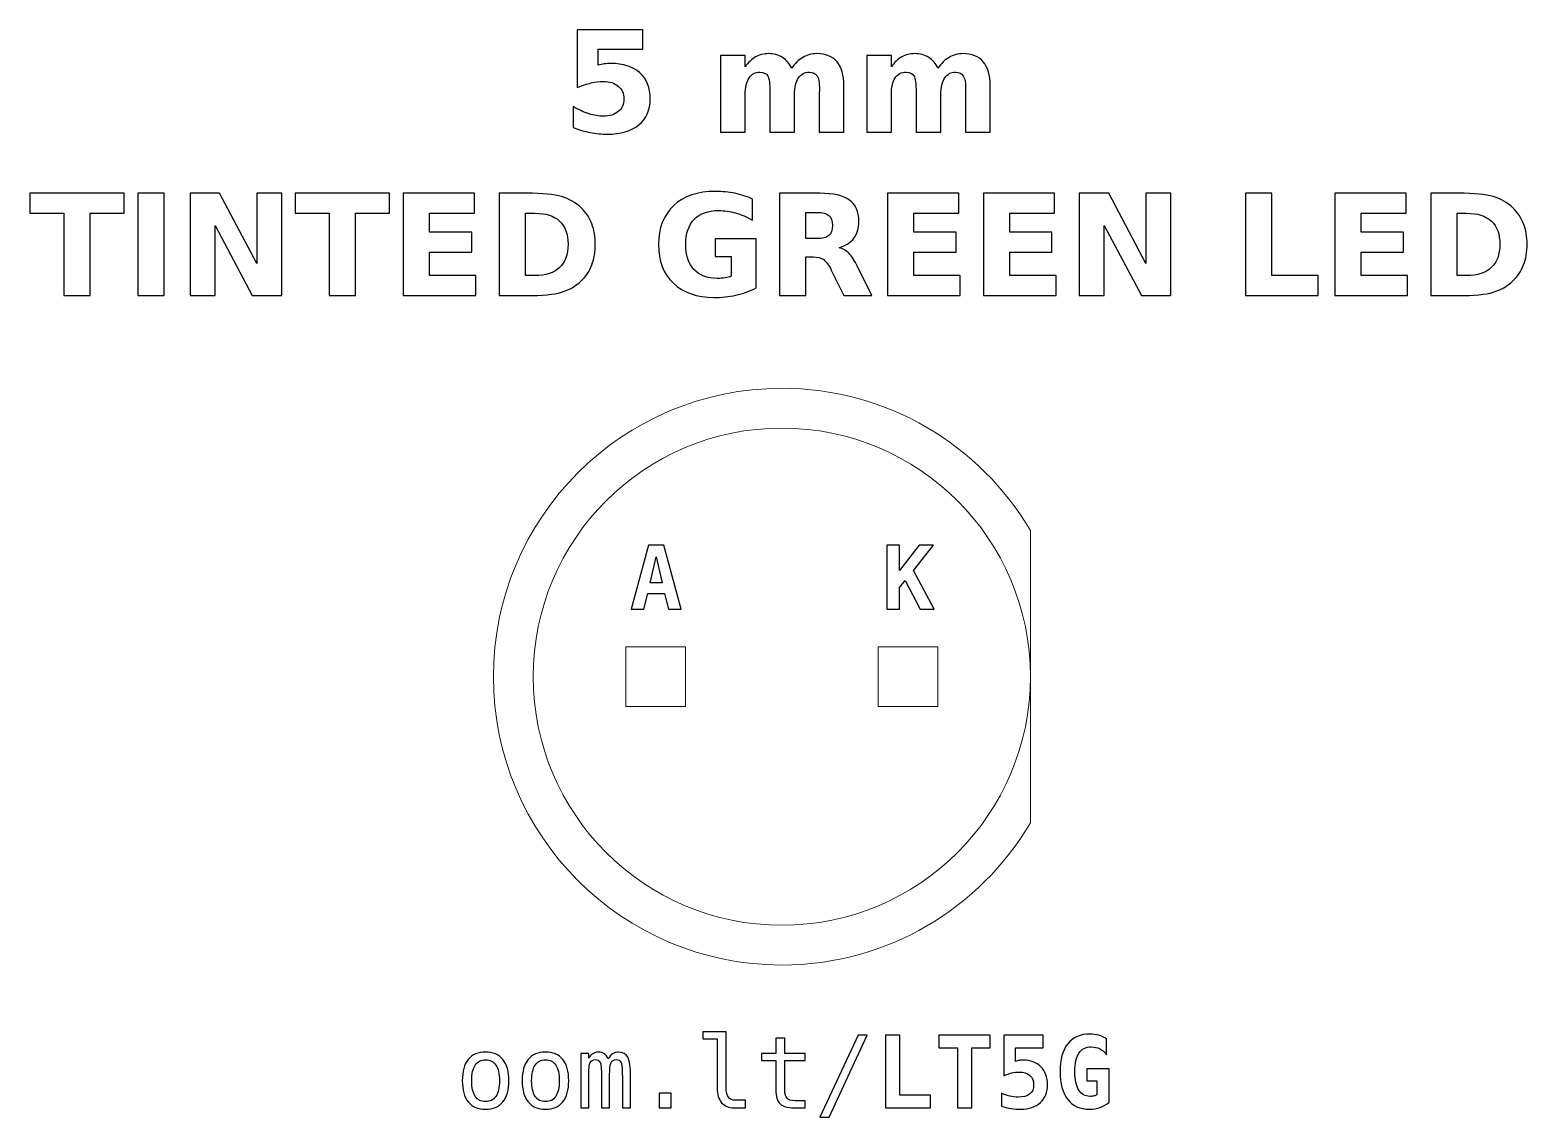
# Model space of a CAD drawing. Header units: centimetres. Extents: x -11.26 to -9.75, y -15.29 to -14.2.
import ezdxf

# ---------------------------------------------------------------- set-up
doc = ezdxf.new("R2010")
doc.units = ezdxf.units.CM
doc.header["$MEASUREMENT"] = 0
doc.layers.add('Layer 1', color=7, linetype='Continuous')

msp = doc.modelspace()

# ---------------------------------------------------------------- linework, layer by layer
at = {"layer": 'Layer 1', "color": 7, "lineweight": 20}
for points in [[(-10.657, -14.88), (-10.597, -14.88), (-10.597, -14.82), (-10.657, -14.82), (-10.657, -14.88)], [(-10.403, -14.88), (-10.343, -14.88), (-10.343, -14.82), (-10.403, -14.82), (-10.403, -14.88)]]:
    msp.add_lwpolyline(points, close=True, dxfattribs=at)
at = {"layer": 'Layer 1', "color": 250, "lineweight": 20}
msp.add_ellipse((-10.5, -14.85), major_axis=(0, 0.25), ratio=1, dxfattribs=at)
at = {"layer": 'Layer 1', "color": 250}
for points, knots in [([(-10.70573, -14.1996), (-10.70573, -14.1996), (-10.63979, -14.1996), (-10.63979, -14.1996), (-10.63979, -14.1996), (-10.63979, -14.1996), (-10.63979, -14.2191), (-10.63979, -14.2191), (-10.63979, -14.2191), (-10.63979, -14.2191), (-10.68459, -14.2191), (-10.68459, -14.2191), (-10.68459, -14.2191), (-10.68459, -14.2191), (-10.68459, -14.23502), (-10.68459, -14.23502), (-10.68459, -14.23502), (-10.68257, -14.23448), (-10.68054, -14.23406), (-10.6785, -14.23375), (-10.6785, -14.23375), (-10.67645, -14.23344), (-10.67431, -14.2333), (-10.67212, -14.2333), (-10.67212, -14.2333), (-10.65957, -14.2333), (-10.64981, -14.23643), (-10.64282, -14.24271), (-10.64282, -14.24271), (-10.63584, -14.24897), (-10.63236, -14.25771), (-10.63236, -14.26891), (-10.63236, -14.26891), (-10.63236, -14.28003), (-10.63617, -14.28874), (-10.64376, -14.29504), (-10.64376, -14.29504), (-10.65136, -14.30132), (-10.66192, -14.30447), (-10.67542, -14.30447), (-10.67542, -14.30447), (-10.68125, -14.30447), (-10.68704, -14.3039), (-10.69275, -14.30278), (-10.69275, -14.30278), (-10.69847, -14.30165), (-10.70416, -14.29995), (-10.7098, -14.29765), (-10.7098, -14.29765), (-10.7098, -14.29765), (-10.7098, -14.27676), (-10.7098, -14.27676), (-10.7098, -14.27676), (-10.7042, -14.27999), (-10.69889, -14.28239), (-10.69386, -14.28398), (-10.69386, -14.28398), (-10.68882, -14.28561), (-10.68407, -14.28641), (-10.67963, -14.28641), (-10.67963, -14.28641), (-10.67318, -14.28641), (-10.66813, -14.28483), (-10.66443, -14.28168), (-10.66443, -14.28168), (-10.66074, -14.27855), (-10.65888, -14.2743), (-10.65888, -14.26891), (-10.65888, -14.26891), (-10.65888, -14.2635), (-10.66074, -14.25924), (-10.66443, -14.25612), (-10.66443, -14.25612), (-10.66813, -14.25299), (-10.67318, -14.25144), (-10.67963, -14.25144), (-10.67963, -14.25144), (-10.68344, -14.25144), (-10.68751, -14.25193), (-10.69181, -14.25292), (-10.69181, -14.25292), (-10.69614, -14.2539), (-10.70077, -14.25543), (-10.70573, -14.2575), (-10.70573, -14.2575), (-10.70573, -14.2575), (-10.70573, -14.1996), (-10.70573, -14.1996)], [0, 0, 0, 0, 0.0454545, 0.0454545, 0.0454545, 0.0454545, 0.0909091, 0.0909091, 0.0909091, 0.0909091, 0.1363636, 0.1363636, 0.1363636, 0.1363636, 0.1818182, 0.1818182, 0.1818182, 0.1818182, 0.2272727, 0.2272727, 0.2272727, 0.2272727, 0.2727273, 0.2727273, 0.2727273, 0.2727273, 0.3181818, 0.3181818, 0.3181818, 0.3181818, 0.3636364, 0.3636364, 0.3636364, 0.3636364, 0.4090909, 0.4090909, 0.4090909, 0.4090909, 0.4545455, 0.4545455, 0.4545455, 0.4545455, 0.5, 0.5, 0.5, 0.5, 0.5454545, 0.5454545, 0.5454545, 0.5454545, 0.5909091, 0.5909091, 0.5909091, 0.5909091, 0.6363636, 0.6363636, 0.6363636, 0.6363636, 0.6818182, 0.6818182, 0.6818182, 0.6818182, 0.7272727, 0.7272727, 0.7272727, 0.7272727, 0.7727273, 0.7727273, 0.7727273, 0.7727273, 0.8181818, 0.8181818, 0.8181818, 0.8181818, 0.8636364, 0.8636364, 0.8636364, 0.8636364, 0.9090909, 0.9090909, 0.9090909, 0.9090909, 0.9545455, 0.9545455, 0.9545455, 0.9545455, 1, 1, 1, 1]), ([(-10.49, -14.23812), (-10.48687, -14.23335), (-10.48318, -14.2297), (-10.47887, -14.22721), (-10.47887, -14.22721), (-10.47457, -14.22469), (-10.46987, -14.22345), (-10.46472, -14.22345), (-10.46472, -14.22345), (-10.45585, -14.22345), (-10.4491, -14.22618), (-10.44447, -14.23166), (-10.44447, -14.23166), (-10.43983, -14.23711), (-10.4375, -14.24506), (-10.4375, -14.25548), (-10.4375, -14.25548), (-10.4375, -14.25548), (-10.4375, -14.30247), (-10.4375, -14.30247), (-10.4375, -14.30247), (-10.4375, -14.30247), (-10.46232, -14.30247), (-10.46232, -14.30247), (-10.46232, -14.30247), (-10.46232, -14.30247), (-10.46232, -14.26223), (-10.46232, -14.26223), (-10.46232, -14.26223), (-10.46227, -14.26164), (-10.46225, -14.26103), (-10.46222, -14.26037), (-10.46222, -14.26037), (-10.4622, -14.25974), (-10.46218, -14.25882), (-10.46218, -14.25762), (-10.46218, -14.25762), (-10.46218, -14.25216), (-10.46297, -14.24819), (-10.4646, -14.24574), (-10.4646, -14.24574), (-10.4662, -14.24327), (-10.46878, -14.24205), (-10.47236, -14.24205), (-10.47236, -14.24205), (-10.47706, -14.24205), (-10.48066, -14.24398), (-10.48322, -14.24784), (-10.48322, -14.24784), (-10.48576, -14.25169), (-10.48708, -14.25727), (-10.48718, -14.26458), (-10.48718, -14.26458), (-10.48718, -14.26458), (-10.48718, -14.30247), (-10.48718, -14.30247), (-10.48718, -14.30247), (-10.48718, -14.30247), (-10.51199, -14.30247), (-10.51199, -14.30247), (-10.51199, -14.30247), (-10.51199, -14.30247), (-10.51199, -14.26223), (-10.51199, -14.26223), (-10.51199, -14.26223), (-10.51199, -14.25369), (-10.51272, -14.24819), (-10.5142, -14.24574), (-10.5142, -14.24574), (-10.51566, -14.24327), (-10.51827, -14.24205), (-10.52203, -14.24205), (-10.52203, -14.24205), (-10.52678, -14.24205), (-10.53043, -14.244), (-10.53299, -14.24788), (-10.53299, -14.24788), (-10.53555, -14.25176), (-10.53685, -14.25729), (-10.53685, -14.26451), (-10.53685, -14.26451), (-10.53685, -14.26451), (-10.53685, -14.30247), (-10.53685, -14.30247), (-10.53685, -14.30247), (-10.53685, -14.30247), (-10.56166, -14.30247), (-10.56166, -14.30247), (-10.56166, -14.30247), (-10.56166, -14.30247), (-10.56166, -14.22531), (-10.56166, -14.22531), (-10.56166, -14.22531), (-10.56166, -14.22531), (-10.53685, -14.22531), (-10.53685, -14.22531), (-10.53685, -14.22531), (-10.53685, -14.22531), (-10.53685, -14.23662), (-10.53685, -14.23662), (-10.53685, -14.23662), (-10.53381, -14.23224), (-10.53033, -14.22898), (-10.5264, -14.22676), (-10.5264, -14.22676), (-10.52248, -14.22455), (-10.51815, -14.22345), (-10.51342, -14.22345), (-10.51342, -14.22345), (-10.50811, -14.22345), (-10.50338, -14.22474), (-10.49931, -14.22731), (-10.49931, -14.22731), (-10.49522, -14.22989), (-10.49211, -14.23349), (-10.49, -14.23812)], [0, 0, 0, 0, 0.0344828, 0.0344828, 0.0344828, 0.0344828, 0.0689655, 0.0689655, 0.0689655, 0.0689655, 0.1034483, 0.1034483, 0.1034483, 0.1034483, 0.137931, 0.137931, 0.137931, 0.137931, 0.1724138, 0.1724138, 0.1724138, 0.1724138, 0.2068966, 0.2068966, 0.2068966, 0.2068966, 0.2413793, 0.2413793, 0.2413793, 0.2413793, 0.2758621, 0.2758621, 0.2758621, 0.2758621, 0.3103448, 0.3103448, 0.3103448, 0.3103448, 0.3448276, 0.3448276, 0.3448276, 0.3448276, 0.3793103, 0.3793103, 0.3793103, 0.3793103, 0.4137931, 0.4137931, 0.4137931, 0.4137931, 0.4482759, 0.4482759, 0.4482759, 0.4482759, 0.4827586, 0.4827586, 0.4827586, 0.4827586, 0.5172414, 0.5172414, 0.5172414, 0.5172414, 0.5517241, 0.5517241, 0.5517241, 0.5517241, 0.5862069, 0.5862069, 0.5862069, 0.5862069, 0.6206897, 0.6206897, 0.6206897, 0.6206897, 0.6551724, 0.6551724, 0.6551724, 0.6551724, 0.6896552, 0.6896552, 0.6896552, 0.6896552, 0.7241379, 0.7241379, 0.7241379, 0.7241379, 0.7586207, 0.7586207, 0.7586207, 0.7586207, 0.7931034, 0.7931034, 0.7931034, 0.7931034, 0.8275862, 0.8275862, 0.8275862, 0.8275862, 0.862069, 0.862069, 0.862069, 0.862069, 0.8965517, 0.8965517, 0.8965517, 0.8965517, 0.9310345, 0.9310345, 0.9310345, 0.9310345, 0.9655172, 0.9655172, 0.9655172, 0.9655172, 1, 1, 1, 1]), ([(-10.34296, -14.23812), (-10.33983, -14.23335), (-10.33614, -14.2297), (-10.33183, -14.22721), (-10.33183, -14.22721), (-10.32753, -14.22469), (-10.32283, -14.22345), (-10.31768, -14.22345), (-10.31768, -14.22345), (-10.30881, -14.22345), (-10.30206, -14.22618), (-10.29743, -14.23166), (-10.29743, -14.23166), (-10.29279, -14.23711), (-10.29046, -14.24506), (-10.29046, -14.25548), (-10.29046, -14.25548), (-10.29046, -14.25548), (-10.29046, -14.30247), (-10.29046, -14.30247), (-10.29046, -14.30247), (-10.29046, -14.30247), (-10.31528, -14.30247), (-10.31528, -14.30247), (-10.31528, -14.30247), (-10.31528, -14.30247), (-10.31528, -14.26223), (-10.31528, -14.26223), (-10.31528, -14.26223), (-10.31523, -14.26164), (-10.31521, -14.26103), (-10.31518, -14.26037), (-10.31518, -14.26037), (-10.31516, -14.25974), (-10.31514, -14.25882), (-10.31514, -14.25762), (-10.31514, -14.25762), (-10.31514, -14.25216), (-10.31593, -14.24819), (-10.31756, -14.24574), (-10.31756, -14.24574), (-10.31916, -14.24327), (-10.32174, -14.24205), (-10.32532, -14.24205), (-10.32532, -14.24205), (-10.33002, -14.24205), (-10.33362, -14.24398), (-10.33618, -14.24784), (-10.33618, -14.24784), (-10.33872, -14.25169), (-10.34004, -14.25727), (-10.34014, -14.26458), (-10.34014, -14.26458), (-10.34014, -14.26458), (-10.34014, -14.30247), (-10.34014, -14.30247), (-10.34014, -14.30247), (-10.34014, -14.30247), (-10.36495, -14.30247), (-10.36495, -14.30247), (-10.36495, -14.30247), (-10.36495, -14.30247), (-10.36495, -14.26223), (-10.36495, -14.26223), (-10.36495, -14.26223), (-10.36495, -14.25369), (-10.36568, -14.24819), (-10.36716, -14.24574), (-10.36716, -14.24574), (-10.36862, -14.24327), (-10.37123, -14.24205), (-10.37499, -14.24205), (-10.37499, -14.24205), (-10.37974, -14.24205), (-10.38339, -14.244), (-10.38595, -14.24788), (-10.38595, -14.24788), (-10.38851, -14.25176), (-10.38981, -14.25729), (-10.38981, -14.26451), (-10.38981, -14.26451), (-10.38981, -14.26451), (-10.38981, -14.30247), (-10.38981, -14.30247), (-10.38981, -14.30247), (-10.38981, -14.30247), (-10.41462, -14.30247), (-10.41462, -14.30247), (-10.41462, -14.30247), (-10.41462, -14.30247), (-10.41462, -14.22531), (-10.41462, -14.22531), (-10.41462, -14.22531), (-10.41462, -14.22531), (-10.38981, -14.22531), (-10.38981, -14.22531), (-10.38981, -14.22531), (-10.38981, -14.22531), (-10.38981, -14.23662), (-10.38981, -14.23662), (-10.38981, -14.23662), (-10.38677, -14.23224), (-10.38329, -14.22898), (-10.37936, -14.22676), (-10.37936, -14.22676), (-10.37544, -14.22455), (-10.37111, -14.22345), (-10.36638, -14.22345), (-10.36638, -14.22345), (-10.36107, -14.22345), (-10.35634, -14.22474), (-10.35227, -14.22731), (-10.35227, -14.22731), (-10.34818, -14.22989), (-10.34507, -14.23349), (-10.34296, -14.23812)], [0, 0, 0, 0, 0.0344828, 0.0344828, 0.0344828, 0.0344828, 0.0689655, 0.0689655, 0.0689655, 0.0689655, 0.1034483, 0.1034483, 0.1034483, 0.1034483, 0.137931, 0.137931, 0.137931, 0.137931, 0.1724138, 0.1724138, 0.1724138, 0.1724138, 0.2068966, 0.2068966, 0.2068966, 0.2068966, 0.2413793, 0.2413793, 0.2413793, 0.2413793, 0.2758621, 0.2758621, 0.2758621, 0.2758621, 0.3103448, 0.3103448, 0.3103448, 0.3103448, 0.3448276, 0.3448276, 0.3448276, 0.3448276, 0.3793103, 0.3793103, 0.3793103, 0.3793103, 0.4137931, 0.4137931, 0.4137931, 0.4137931, 0.4482759, 0.4482759, 0.4482759, 0.4482759, 0.4827586, 0.4827586, 0.4827586, 0.4827586, 0.5172414, 0.5172414, 0.5172414, 0.5172414, 0.5517241, 0.5517241, 0.5517241, 0.5517241, 0.5862069, 0.5862069, 0.5862069, 0.5862069, 0.6206897, 0.6206897, 0.6206897, 0.6206897, 0.6551724, 0.6551724, 0.6551724, 0.6551724, 0.6896552, 0.6896552, 0.6896552, 0.6896552, 0.7241379, 0.7241379, 0.7241379, 0.7241379, 0.7586207, 0.7586207, 0.7586207, 0.7586207, 0.7931034, 0.7931034, 0.7931034, 0.7931034, 0.8275862, 0.8275862, 0.8275862, 0.8275862, 0.862069, 0.862069, 0.862069, 0.862069, 0.8965517, 0.8965517, 0.8965517, 0.8965517, 0.9310345, 0.9310345, 0.9310345, 0.9310345, 0.9655172, 0.9655172, 0.9655172, 0.9655172, 1, 1, 1, 1]), ([(-10.52565, -14.45908), (-10.53226, -14.4623), (-10.53912, -14.4647), (-10.54625, -14.46632), (-10.54625, -14.46632), (-10.55338, -14.46792), (-10.56071, -14.46872), (-10.56831, -14.46872), (-10.56831, -14.46872), (-10.58543, -14.46872), (-10.599, -14.46392), (-10.60902, -14.45435), (-10.60902, -14.45435), (-10.61904, -14.44478), (-10.62405, -14.4318), (-10.62405, -14.41538), (-10.62405, -14.41538), (-10.62405, -14.3988), (-10.61894, -14.38577), (-10.60876, -14.37624), (-10.60876, -14.37624), (-10.59855, -14.36674), (-10.58458, -14.36199), (-10.56685, -14.36199), (-10.56685, -14.36199), (-10.56001, -14.36199), (-10.55345, -14.36263), (-10.54717, -14.36392), (-10.54717, -14.36392), (-10.54091, -14.36521), (-10.53498, -14.36712), (-10.52943, -14.36964), (-10.52943, -14.36964), (-10.52943, -14.36964), (-10.52943, -14.39092), (-10.52943, -14.39092), (-10.52943, -14.39092), (-10.53517, -14.38765), (-10.54089, -14.38523), (-10.54656, -14.38363), (-10.54656, -14.38363), (-10.55222, -14.38201), (-10.55791, -14.38121), (-10.56361, -14.38121), (-10.56361, -14.38121), (-10.57419, -14.38121), (-10.58233, -14.38417), (-10.58804, -14.39007), (-10.58804, -14.39007), (-10.59376, -14.39598), (-10.59663, -14.40442), (-10.59663, -14.41538), (-10.59663, -14.41538), (-10.59663, -14.42627), (-10.59387, -14.43469), (-10.58835, -14.44061), (-10.58835, -14.44061), (-10.58284, -14.44654), (-10.57501, -14.4495), (-10.56485, -14.4495), (-10.56485, -14.4495), (-10.5621, -14.4495), (-10.55954, -14.44934), (-10.55716, -14.44899), (-10.55716, -14.44899), (-10.55479, -14.44863), (-10.55267, -14.44809), (-10.55079, -14.44736), (-10.55079, -14.44736), (-10.55079, -14.44736), (-10.55079, -14.42737), (-10.55079, -14.42737), (-10.55079, -14.42737), (-10.55079, -14.42737), (-10.56697, -14.42737), (-10.56697, -14.42737), (-10.56697, -14.42737), (-10.56697, -14.42737), (-10.56697, -14.40959), (-10.56697, -14.40959), (-10.56697, -14.40959), (-10.56697, -14.40959), (-10.52565, -14.40959), (-10.52565, -14.40959), (-10.52565, -14.40959), (-10.52565, -14.40959), (-10.52565, -14.45908), (-10.52565, -14.45908)], [0, 0, 0, 0, 0.0454545, 0.0454545, 0.0454545, 0.0454545, 0.0909091, 0.0909091, 0.0909091, 0.0909091, 0.1363636, 0.1363636, 0.1363636, 0.1363636, 0.1818182, 0.1818182, 0.1818182, 0.1818182, 0.2272727, 0.2272727, 0.2272727, 0.2272727, 0.2727273, 0.2727273, 0.2727273, 0.2727273, 0.3181818, 0.3181818, 0.3181818, 0.3181818, 0.3636364, 0.3636364, 0.3636364, 0.3636364, 0.4090909, 0.4090909, 0.4090909, 0.4090909, 0.4545455, 0.4545455, 0.4545455, 0.4545455, 0.5, 0.5, 0.5, 0.5, 0.5454545, 0.5454545, 0.5454545, 0.5454545, 0.5909091, 0.5909091, 0.5909091, 0.5909091, 0.6363636, 0.6363636, 0.6363636, 0.6363636, 0.6818182, 0.6818182, 0.6818182, 0.6818182, 0.7272727, 0.7272727, 0.7272727, 0.7272727, 0.7727273, 0.7727273, 0.7727273, 0.7727273, 0.8181818, 0.8181818, 0.8181818, 0.8181818, 0.8636364, 0.8636364, 0.8636364, 0.8636364, 0.9090909, 0.9090909, 0.9090909, 0.9090909, 0.9545455, 0.9545455, 0.9545455, 0.9545455, 1, 1, 1, 1]), ([(-11.25615, -14.36385), (-11.25615, -14.36385), (-11.16135, -14.36385), (-11.16135, -14.36385), (-11.16135, -14.36385), (-11.16135, -14.36385), (-11.16135, -14.38391), (-11.16135, -14.38391), (-11.16135, -14.38391), (-11.16135, -14.38391), (-11.19545, -14.38391), (-11.19545, -14.38391), (-11.19545, -14.38391), (-11.19545, -14.38391), (-11.19545, -14.46672), (-11.19545, -14.46672), (-11.19545, -14.46672), (-11.19545, -14.46672), (-11.22198, -14.46672), (-11.22198, -14.46672), (-11.22198, -14.46672), (-11.22198, -14.46672), (-11.22198, -14.38391), (-11.22198, -14.38391), (-11.22198, -14.38391), (-11.22198, -14.38391), (-11.25615, -14.38391), (-11.25615, -14.38391), (-11.25615, -14.38391), (-11.25615, -14.38391), (-11.25615, -14.36385), (-11.25615, -14.36385)], [0, 0, 0, 0, 0.125, 0.125, 0.125, 0.125, 0.25, 0.25, 0.25, 0.25, 0.375, 0.375, 0.375, 0.375, 0.5, 0.5, 0.5, 0.5, 0.625, 0.625, 0.625, 0.625, 0.75, 0.75, 0.75, 0.75, 0.875, 0.875, 0.875, 0.875, 1, 1, 1, 1]), ([(-11.14761, -14.36385), (-11.14761, -14.36385), (-11.12108, -14.36385), (-11.12108, -14.36385), (-11.12108, -14.36385), (-11.12108, -14.36385), (-11.12108, -14.46672), (-11.12108, -14.46672), (-11.12108, -14.46672), (-11.12108, -14.46672), (-11.14761, -14.46672), (-11.14761, -14.46672), (-11.14761, -14.46672), (-11.14761, -14.46672), (-11.14761, -14.36385), (-11.14761, -14.36385)], [0, 0, 0, 0, 0.25, 0.25, 0.25, 0.25, 0.5, 0.5, 0.5, 0.5, 0.75, 0.75, 0.75, 0.75, 1, 1, 1, 1]), ([(-11.09512, -14.36385), (-11.09512, -14.36385), (-11.06549, -14.36385), (-11.06549, -14.36385), (-11.06549, -14.36385), (-11.06549, -14.36385), (-11.02807, -14.43441), (-11.02807, -14.43441), (-11.02807, -14.43441), (-11.02807, -14.43441), (-11.02807, -14.36385), (-11.02807, -14.36385), (-11.02807, -14.36385), (-11.02807, -14.36385), (-11.00293, -14.36385), (-11.00293, -14.36385), (-11.00293, -14.36385), (-11.00293, -14.36385), (-11.00293, -14.46672), (-11.00293, -14.46672), (-11.00293, -14.46672), (-11.00293, -14.46672), (-11.03256, -14.46672), (-11.03256, -14.46672), (-11.03256, -14.46672), (-11.03256, -14.46672), (-11.06998, -14.39616), (-11.06998, -14.39616), (-11.06998, -14.39616), (-11.06998, -14.39616), (-11.06998, -14.46672), (-11.06998, -14.46672), (-11.06998, -14.46672), (-11.06998, -14.46672), (-11.09512, -14.46672), (-11.09512, -14.46672), (-11.09512, -14.46672), (-11.09512, -14.46672), (-11.09512, -14.36385), (-11.09512, -14.36385)], [0, 0, 0, 0, 0.1, 0.1, 0.1, 0.1, 0.2, 0.2, 0.2, 0.2, 0.3, 0.3, 0.3, 0.3, 0.4, 0.4, 0.4, 0.4, 0.5, 0.5, 0.5, 0.5, 0.6, 0.6, 0.6, 0.6, 0.7, 0.7, 0.7, 0.7, 0.8, 0.8, 0.8, 0.8, 0.9, 0.9, 0.9, 0.9, 1, 1, 1, 1]), ([(-10.98931, -14.36385), (-10.98931, -14.36385), (-10.89451, -14.36385), (-10.89451, -14.36385), (-10.89451, -14.36385), (-10.89451, -14.36385), (-10.89451, -14.38391), (-10.89451, -14.38391), (-10.89451, -14.38391), (-10.89451, -14.38391), (-10.92861, -14.38391), (-10.92861, -14.38391), (-10.92861, -14.38391), (-10.92861, -14.38391), (-10.92861, -14.46672), (-10.92861, -14.46672), (-10.92861, -14.46672), (-10.92861, -14.46672), (-10.95514, -14.46672), (-10.95514, -14.46672), (-10.95514, -14.46672), (-10.95514, -14.46672), (-10.95514, -14.38391), (-10.95514, -14.38391), (-10.95514, -14.38391), (-10.95514, -14.38391), (-10.98931, -14.38391), (-10.98931, -14.38391), (-10.98931, -14.38391), (-10.98931, -14.38391), (-10.98931, -14.36385), (-10.98931, -14.36385)], [0, 0, 0, 0, 0.125, 0.125, 0.125, 0.125, 0.25, 0.25, 0.25, 0.25, 0.375, 0.375, 0.375, 0.375, 0.5, 0.5, 0.5, 0.5, 0.625, 0.625, 0.625, 0.625, 0.75, 0.75, 0.75, 0.75, 0.875, 0.875, 0.875, 0.875, 1, 1, 1, 1]), ([(-10.88077, -14.36385), (-10.88077, -14.36385), (-10.80918, -14.36385), (-10.80918, -14.36385), (-10.80918, -14.36385), (-10.80918, -14.36385), (-10.80918, -14.38391), (-10.80918, -14.38391), (-10.80918, -14.38391), (-10.80918, -14.38391), (-10.85424, -14.38391), (-10.85424, -14.38391), (-10.85424, -14.38391), (-10.85424, -14.38391), (-10.85424, -14.40306), (-10.85424, -14.40306), (-10.85424, -14.40306), (-10.85424, -14.40306), (-10.81189, -14.40306), (-10.81189, -14.40306), (-10.81189, -14.40306), (-10.81189, -14.40306), (-10.81189, -14.42312), (-10.81189, -14.42312), (-10.81189, -14.42312), (-10.81189, -14.42312), (-10.85424, -14.42312), (-10.85424, -14.42312), (-10.85424, -14.42312), (-10.85424, -14.42312), (-10.85424, -14.44666), (-10.85424, -14.44666), (-10.85424, -14.44666), (-10.85424, -14.44666), (-10.80768, -14.44666), (-10.80768, -14.44666), (-10.80768, -14.44666), (-10.80768, -14.44666), (-10.80768, -14.46672), (-10.80768, -14.46672), (-10.80768, -14.46672), (-10.80768, -14.46672), (-10.88077, -14.46672), (-10.88077, -14.46672), (-10.88077, -14.46672), (-10.88077, -14.46672), (-10.88077, -14.36385), (-10.88077, -14.36385)], [0, 0, 0, 0, 0.0833333, 0.0833333, 0.0833333, 0.0833333, 0.1666667, 0.1666667, 0.1666667, 0.1666667, 0.25, 0.25, 0.25, 0.25, 0.3333333, 0.3333333, 0.3333333, 0.3333333, 0.4166667, 0.4166667, 0.4166667, 0.4166667, 0.5, 0.5, 0.5, 0.5, 0.5833333, 0.5833333, 0.5833333, 0.5833333, 0.6666667, 0.6666667, 0.6666667, 0.6666667, 0.75, 0.75, 0.75, 0.75, 0.8333333, 0.8333333, 0.8333333, 0.8333333, 0.9166667, 0.9166667, 0.9166667, 0.9166667, 1, 1, 1, 1]), ([(-10.78437, -14.36385), (-10.78437, -14.36385), (-10.75638, -14.36385), (-10.75638, -14.36385), (-10.75638, -14.36385), (-10.74077, -14.36385), (-10.72915, -14.36496), (-10.72151, -14.36719), (-10.72151, -14.36719), (-10.71386, -14.36942), (-10.7073, -14.37319), (-10.70182, -14.37853), (-10.70182, -14.37853), (-10.697, -14.38316), (-10.69343, -14.38852), (-10.69107, -14.39459), (-10.69107, -14.39459), (-10.68875, -14.40063), (-10.68757, -14.4075), (-10.68757, -14.41519), (-10.68757, -14.41519), (-10.68757, -14.42295), (-10.68875, -14.42987), (-10.69107, -14.43596), (-10.69107, -14.43596), (-10.69343, -14.44205), (-10.697, -14.44741), (-10.70182, -14.45204), (-10.70182, -14.45204), (-10.70735, -14.45738), (-10.71396, -14.46115), (-10.72167, -14.46338), (-10.72167, -14.46338), (-10.72939, -14.46561), (-10.74096, -14.46672), (-10.75638, -14.46672), (-10.75638, -14.46672), (-10.75638, -14.46672), (-10.78437, -14.46672), (-10.78437, -14.46672), (-10.78437, -14.46672), (-10.78437, -14.46672), (-10.78437, -14.36385), (-10.78437, -14.36385)], [0, 0, 0, 0, 0.0909091, 0.0909091, 0.0909091, 0.0909091, 0.1818182, 0.1818182, 0.1818182, 0.1818182, 0.2727273, 0.2727273, 0.2727273, 0.2727273, 0.3636364, 0.3636364, 0.3636364, 0.3636364, 0.4545455, 0.4545455, 0.4545455, 0.4545455, 0.5454545, 0.5454545, 0.5454545, 0.5454545, 0.6363636, 0.6363636, 0.6363636, 0.6363636, 0.7272727, 0.7272727, 0.7272727, 0.7272727, 0.8181818, 0.8181818, 0.8181818, 0.8181818, 0.9090909, 0.9090909, 0.9090909, 0.9090909, 1, 1, 1, 1]), ([(-10.47576, -14.4278), (-10.47576, -14.4278), (-10.47576, -14.46672), (-10.47576, -14.46672), (-10.47576, -14.46672), (-10.47576, -14.46672), (-10.50229, -14.46672), (-10.50229, -14.46672), (-10.50229, -14.46672), (-10.50229, -14.46672), (-10.50229, -14.36385), (-10.50229, -14.36385), (-10.50229, -14.36385), (-10.50229, -14.36385), (-10.46177, -14.36385), (-10.46177, -14.36385), (-10.46177, -14.36385), (-10.44822, -14.36385), (-10.43827, -14.36613), (-10.43197, -14.37067), (-10.43197, -14.37067), (-10.42565, -14.37521), (-10.42249, -14.38241), (-10.42249, -14.39224), (-10.42249, -14.39224), (-10.42249, -14.39903), (-10.42414, -14.40463), (-10.42741, -14.40898), (-10.42741, -14.40898), (-10.4307, -14.41336), (-10.43566, -14.41658), (-10.44227, -14.41863), (-10.44227, -14.41863), (-10.43865, -14.41947), (-10.43538, -14.42133), (-10.43251, -14.42425), (-10.43251, -14.42425), (-10.42964, -14.42716), (-10.42675, -14.43158), (-10.42381, -14.43751), (-10.42381, -14.43751), (-10.42381, -14.43751), (-10.40939, -14.46672), (-10.40939, -14.46672), (-10.40939, -14.46672), (-10.40939, -14.46672), (-10.43766, -14.46672), (-10.43766, -14.46672), (-10.43766, -14.46672), (-10.43766, -14.46672), (-10.4502, -14.44116), (-10.4502, -14.44116), (-10.4502, -14.44116), (-10.45271, -14.43603), (-10.45528, -14.4325), (-10.45789, -14.43062), (-10.45789, -14.43062), (-10.46048, -14.42874), (-10.46393, -14.4278), (-10.46826, -14.4278), (-10.46826, -14.4278), (-10.46826, -14.4278), (-10.47576, -14.4278), (-10.47576, -14.4278)], [0, 0, 0, 0, 0.0625, 0.0625, 0.0625, 0.0625, 0.125, 0.125, 0.125, 0.125, 0.1875, 0.1875, 0.1875, 0.1875, 0.25, 0.25, 0.25, 0.25, 0.3125, 0.3125, 0.3125, 0.3125, 0.375, 0.375, 0.375, 0.375, 0.4375, 0.4375, 0.4375, 0.4375, 0.5, 0.5, 0.5, 0.5, 0.5625, 0.5625, 0.5625, 0.5625, 0.625, 0.625, 0.625, 0.625, 0.6875, 0.6875, 0.6875, 0.6875, 0.75, 0.75, 0.75, 0.75, 0.8125, 0.8125, 0.8125, 0.8125, 0.875, 0.875, 0.875, 0.875, 0.9375, 0.9375, 0.9375, 0.9375, 1, 1, 1, 1]), ([(-10.39364, -14.36385), (-10.39364, -14.36385), (-10.32205, -14.36385), (-10.32205, -14.36385), (-10.32205, -14.36385), (-10.32205, -14.36385), (-10.32205, -14.38391), (-10.32205, -14.38391), (-10.32205, -14.38391), (-10.32205, -14.38391), (-10.36711, -14.38391), (-10.36711, -14.38391), (-10.36711, -14.38391), (-10.36711, -14.38391), (-10.36711, -14.40306), (-10.36711, -14.40306), (-10.36711, -14.40306), (-10.36711, -14.40306), (-10.32476, -14.40306), (-10.32476, -14.40306), (-10.32476, -14.40306), (-10.32476, -14.40306), (-10.32476, -14.42312), (-10.32476, -14.42312), (-10.32476, -14.42312), (-10.32476, -14.42312), (-10.36711, -14.42312), (-10.36711, -14.42312), (-10.36711, -14.42312), (-10.36711, -14.42312), (-10.36711, -14.44666), (-10.36711, -14.44666), (-10.36711, -14.44666), (-10.36711, -14.44666), (-10.32055, -14.44666), (-10.32055, -14.44666), (-10.32055, -14.44666), (-10.32055, -14.44666), (-10.32055, -14.46672), (-10.32055, -14.46672), (-10.32055, -14.46672), (-10.32055, -14.46672), (-10.39364, -14.46672), (-10.39364, -14.46672), (-10.39364, -14.46672), (-10.39364, -14.46672), (-10.39364, -14.36385), (-10.39364, -14.36385)], [0, 0, 0, 0, 0.0833333, 0.0833333, 0.0833333, 0.0833333, 0.1666667, 0.1666667, 0.1666667, 0.1666667, 0.25, 0.25, 0.25, 0.25, 0.3333333, 0.3333333, 0.3333333, 0.3333333, 0.4166667, 0.4166667, 0.4166667, 0.4166667, 0.5, 0.5, 0.5, 0.5, 0.5833333, 0.5833333, 0.5833333, 0.5833333, 0.6666667, 0.6666667, 0.6666667, 0.6666667, 0.75, 0.75, 0.75, 0.75, 0.8333333, 0.8333333, 0.8333333, 0.8333333, 0.9166667, 0.9166667, 0.9166667, 0.9166667, 1, 1, 1, 1]), ([(-10.29724, -14.36385), (-10.29724, -14.36385), (-10.22565, -14.36385), (-10.22565, -14.36385), (-10.22565, -14.36385), (-10.22565, -14.36385), (-10.22565, -14.38391), (-10.22565, -14.38391), (-10.22565, -14.38391), (-10.22565, -14.38391), (-10.27071, -14.38391), (-10.27071, -14.38391), (-10.27071, -14.38391), (-10.27071, -14.38391), (-10.27071, -14.40306), (-10.27071, -14.40306), (-10.27071, -14.40306), (-10.27071, -14.40306), (-10.22836, -14.40306), (-10.22836, -14.40306), (-10.22836, -14.40306), (-10.22836, -14.40306), (-10.22836, -14.42312), (-10.22836, -14.42312), (-10.22836, -14.42312), (-10.22836, -14.42312), (-10.27071, -14.42312), (-10.27071, -14.42312), (-10.27071, -14.42312), (-10.27071, -14.42312), (-10.27071, -14.44666), (-10.27071, -14.44666), (-10.27071, -14.44666), (-10.27071, -14.44666), (-10.22415, -14.44666), (-10.22415, -14.44666), (-10.22415, -14.44666), (-10.22415, -14.44666), (-10.22415, -14.46672), (-10.22415, -14.46672), (-10.22415, -14.46672), (-10.22415, -14.46672), (-10.29724, -14.46672), (-10.29724, -14.46672), (-10.29724, -14.46672), (-10.29724, -14.46672), (-10.29724, -14.36385), (-10.29724, -14.36385)], [0, 0, 0, 0, 0.0833333, 0.0833333, 0.0833333, 0.0833333, 0.1666667, 0.1666667, 0.1666667, 0.1666667, 0.25, 0.25, 0.25, 0.25, 0.3333333, 0.3333333, 0.3333333, 0.3333333, 0.4166667, 0.4166667, 0.4166667, 0.4166667, 0.5, 0.5, 0.5, 0.5, 0.5833333, 0.5833333, 0.5833333, 0.5833333, 0.6666667, 0.6666667, 0.6666667, 0.6666667, 0.75, 0.75, 0.75, 0.75, 0.8333333, 0.8333333, 0.8333333, 0.8333333, 0.9166667, 0.9166667, 0.9166667, 0.9166667, 1, 1, 1, 1]), ([(-10.20084, -14.36385), (-10.20084, -14.36385), (-10.17121, -14.36385), (-10.17121, -14.36385), (-10.17121, -14.36385), (-10.17121, -14.36385), (-10.13379, -14.43441), (-10.13379, -14.43441), (-10.13379, -14.43441), (-10.13379, -14.43441), (-10.13379, -14.36385), (-10.13379, -14.36385), (-10.13379, -14.36385), (-10.13379, -14.36385), (-10.10865, -14.36385), (-10.10865, -14.36385), (-10.10865, -14.36385), (-10.10865, -14.36385), (-10.10865, -14.46672), (-10.10865, -14.46672), (-10.10865, -14.46672), (-10.10865, -14.46672), (-10.13828, -14.46672), (-10.13828, -14.46672), (-10.13828, -14.46672), (-10.13828, -14.46672), (-10.1757, -14.39616), (-10.1757, -14.39616), (-10.1757, -14.39616), (-10.1757, -14.39616), (-10.1757, -14.46672), (-10.1757, -14.46672), (-10.1757, -14.46672), (-10.1757, -14.46672), (-10.20084, -14.46672), (-10.20084, -14.46672), (-10.20084, -14.46672), (-10.20084, -14.46672), (-10.20084, -14.36385), (-10.20084, -14.36385)], [0, 0, 0, 0, 0.1, 0.1, 0.1, 0.1, 0.2, 0.2, 0.2, 0.2, 0.3, 0.3, 0.3, 0.3, 0.4, 0.4, 0.4, 0.4, 0.5, 0.5, 0.5, 0.5, 0.6, 0.6, 0.6, 0.6, 0.7, 0.7, 0.7, 0.7, 0.8, 0.8, 0.8, 0.8, 0.9, 0.9, 0.9, 0.9, 1, 1, 1, 1]), ([(-10.03362, -14.36385), (-10.03362, -14.36385), (-10.00709, -14.36385), (-10.00709, -14.36385), (-10.00709, -14.36385), (-10.00709, -14.36385), (-10.00709, -14.44666), (-10.00709, -14.44666), (-10.00709, -14.44666), (-10.00709, -14.44666), (-9.96053, -14.44666), (-9.96053, -14.44666), (-9.96053, -14.44666), (-9.96053, -14.44666), (-9.96053, -14.46672), (-9.96053, -14.46672), (-9.96053, -14.46672), (-9.96053, -14.46672), (-10.03362, -14.46672), (-10.03362, -14.46672), (-10.03362, -14.46672), (-10.03362, -14.46672), (-10.03362, -14.36385), (-10.03362, -14.36385)], [0, 0, 0, 0, 0.1666667, 0.1666667, 0.1666667, 0.1666667, 0.3333333, 0.3333333, 0.3333333, 0.3333333, 0.5, 0.5, 0.5, 0.5, 0.6666667, 0.6666667, 0.6666667, 0.6666667, 0.8333333, 0.8333333, 0.8333333, 0.8333333, 1, 1, 1, 1]), ([(-9.94371, -14.36385), (-9.94371, -14.36385), (-9.87212, -14.36385), (-9.87212, -14.36385), (-9.87212, -14.36385), (-9.87212, -14.36385), (-9.87212, -14.38391), (-9.87212, -14.38391), (-9.87212, -14.38391), (-9.87212, -14.38391), (-9.91718, -14.38391), (-9.91718, -14.38391), (-9.91718, -14.38391), (-9.91718, -14.38391), (-9.91718, -14.40306), (-9.91718, -14.40306), (-9.91718, -14.40306), (-9.91718, -14.40306), (-9.87483, -14.40306), (-9.87483, -14.40306), (-9.87483, -14.40306), (-9.87483, -14.40306), (-9.87483, -14.42312), (-9.87483, -14.42312), (-9.87483, -14.42312), (-9.87483, -14.42312), (-9.91718, -14.42312), (-9.91718, -14.42312), (-9.91718, -14.42312), (-9.91718, -14.42312), (-9.91718, -14.44666), (-9.91718, -14.44666), (-9.91718, -14.44666), (-9.91718, -14.44666), (-9.87062, -14.44666), (-9.87062, -14.44666), (-9.87062, -14.44666), (-9.87062, -14.44666), (-9.87062, -14.46672), (-9.87062, -14.46672), (-9.87062, -14.46672), (-9.87062, -14.46672), (-9.94371, -14.46672), (-9.94371, -14.46672), (-9.94371, -14.46672), (-9.94371, -14.46672), (-9.94371, -14.36385), (-9.94371, -14.36385)], [0, 0, 0, 0, 0.0833333, 0.0833333, 0.0833333, 0.0833333, 0.1666667, 0.1666667, 0.1666667, 0.1666667, 0.25, 0.25, 0.25, 0.25, 0.3333333, 0.3333333, 0.3333333, 0.3333333, 0.4166667, 0.4166667, 0.4166667, 0.4166667, 0.5, 0.5, 0.5, 0.5, 0.5833333, 0.5833333, 0.5833333, 0.5833333, 0.6666667, 0.6666667, 0.6666667, 0.6666667, 0.75, 0.75, 0.75, 0.75, 0.8333333, 0.8333333, 0.8333333, 0.8333333, 0.9166667, 0.9166667, 0.9166667, 0.9166667, 1, 1, 1, 1]), ([(-9.84731, -14.36385), (-9.84731, -14.36385), (-9.81932, -14.36385), (-9.81932, -14.36385), (-9.81932, -14.36385), (-9.80371, -14.36385), (-9.79209, -14.36496), (-9.78445, -14.36719), (-9.78445, -14.36719), (-9.7768, -14.36942), (-9.77024, -14.37319), (-9.76476, -14.37853), (-9.76476, -14.37853), (-9.75994, -14.38316), (-9.75637, -14.38852), (-9.75401, -14.39459), (-9.75401, -14.39459), (-9.75169, -14.40063), (-9.75051, -14.4075), (-9.75051, -14.41519), (-9.75051, -14.41519), (-9.75051, -14.42295), (-9.75169, -14.42987), (-9.75401, -14.43596), (-9.75401, -14.43596), (-9.75637, -14.44205), (-9.75994, -14.44741), (-9.76476, -14.45204), (-9.76476, -14.45204), (-9.77029, -14.45738), (-9.7769, -14.46115), (-9.78461, -14.46338), (-9.78461, -14.46338), (-9.79233, -14.46561), (-9.8039, -14.46672), (-9.81932, -14.46672), (-9.81932, -14.46672), (-9.81932, -14.46672), (-9.84731, -14.46672), (-9.84731, -14.46672), (-9.84731, -14.46672), (-9.84731, -14.46672), (-9.84731, -14.36385), (-9.84731, -14.36385)], [0, 0, 0, 0, 0.0909091, 0.0909091, 0.0909091, 0.0909091, 0.1818182, 0.1818182, 0.1818182, 0.1818182, 0.2727273, 0.2727273, 0.2727273, 0.2727273, 0.3636364, 0.3636364, 0.3636364, 0.3636364, 0.4545455, 0.4545455, 0.4545455, 0.4545455, 0.5454545, 0.5454545, 0.5454545, 0.5454545, 0.6363636, 0.6363636, 0.6363636, 0.6363636, 0.7272727, 0.7272727, 0.7272727, 0.7272727, 0.8181818, 0.8181818, 0.8181818, 0.8181818, 0.9090909, 0.9090909, 0.9090909, 0.9090909, 1, 1, 1, 1]), ([(-10.75784, -14.38391), (-10.75784, -14.38391), (-10.75784, -14.44666), (-10.75784, -14.44666), (-10.75784, -14.44666), (-10.75784, -14.44666), (-10.74834, -14.44666), (-10.74834, -14.44666), (-10.74834, -14.44666), (-10.7375, -14.44666), (-10.72922, -14.44398), (-10.72351, -14.43859), (-10.72351, -14.43859), (-10.71779, -14.43323), (-10.71492, -14.42542), (-10.71492, -14.41519), (-10.71492, -14.41519), (-10.71492, -14.40498), (-10.71777, -14.39722), (-10.72346, -14.39191), (-10.72346, -14.39191), (-10.72915, -14.38657), (-10.73745, -14.38391), (-10.74834, -14.38391), (-10.74834, -14.38391), (-10.74834, -14.38391), (-10.75784, -14.38391), (-10.75784, -14.38391)], [0, 0, 0, 0, 0.1428571, 0.1428571, 0.1428571, 0.1428571, 0.2857143, 0.2857143, 0.2857143, 0.2857143, 0.4285714, 0.4285714, 0.4285714, 0.4285714, 0.5714286, 0.5714286, 0.5714286, 0.5714286, 0.7142857, 0.7142857, 0.7142857, 0.7142857, 0.8571429, 0.8571429, 0.8571429, 0.8571429, 1, 1, 1, 1]), ([(-10.46459, -14.40948), (-10.45904, -14.40948), (-10.45504, -14.40844), (-10.45264, -14.40637), (-10.45264, -14.40637), (-10.45022, -14.4043), (-10.44902, -14.40089), (-10.44902, -14.39616), (-10.44902, -14.39616), (-10.44902, -14.39148), (-10.45022, -14.38812), (-10.45264, -14.3861), (-10.45264, -14.3861), (-10.45504, -14.38408), (-10.45904, -14.38307), (-10.46459, -14.38307), (-10.46459, -14.38307), (-10.46459, -14.38307), (-10.47576, -14.38307), (-10.47576, -14.38307), (-10.47576, -14.38307), (-10.47576, -14.38307), (-10.47576, -14.40948), (-10.47576, -14.40948), (-10.47576, -14.40948), (-10.47576, -14.40948), (-10.46459, -14.40948), (-10.46459, -14.40948)], [0, 0, 0, 0, 0.1428571, 0.1428571, 0.1428571, 0.1428571, 0.2857143, 0.2857143, 0.2857143, 0.2857143, 0.4285714, 0.4285714, 0.4285714, 0.4285714, 0.5714286, 0.5714286, 0.5714286, 0.5714286, 0.7142857, 0.7142857, 0.7142857, 0.7142857, 0.8571429, 0.8571429, 0.8571429, 0.8571429, 1, 1, 1, 1]), ([(-9.82078, -14.38391), (-9.82078, -14.38391), (-9.82078, -14.44666), (-9.82078, -14.44666), (-9.82078, -14.44666), (-9.82078, -14.44666), (-9.81128, -14.44666), (-9.81128, -14.44666), (-9.81128, -14.44666), (-9.80044, -14.44666), (-9.79216, -14.44398), (-9.78645, -14.43859), (-9.78645, -14.43859), (-9.78073, -14.43323), (-9.77786, -14.42542), (-9.77786, -14.41519), (-9.77786, -14.41519), (-9.77786, -14.40498), (-9.78071, -14.39722), (-9.7864, -14.39191), (-9.7864, -14.39191), (-9.79209, -14.38657), (-9.80039, -14.38391), (-9.81128, -14.38391), (-9.81128, -14.38391), (-9.81128, -14.38391), (-9.82078, -14.38391), (-9.82078, -14.38391)], [0, 0, 0, 0, 0.1428571, 0.1428571, 0.1428571, 0.1428571, 0.2857143, 0.2857143, 0.2857143, 0.2857143, 0.4285714, 0.4285714, 0.4285714, 0.4285714, 0.5714286, 0.5714286, 0.5714286, 0.5714286, 0.7142857, 0.7142857, 0.7142857, 0.7142857, 0.8571429, 0.8571429, 0.8571429, 0.8571429, 1, 1, 1, 1]), ([(-10.63406, -14.71784), (-10.63406, -14.71784), (-10.61852, -14.71784), (-10.61852, -14.71784), (-10.61852, -14.71784), (-10.61852, -14.71784), (-10.60116, -14.78213), (-10.60116, -14.78213), (-10.60116, -14.78213), (-10.60116, -14.78213), (-10.61386, -14.78213), (-10.61386, -14.78213), (-10.61386, -14.78213), (-10.61386, -14.78213), (-10.61783, -14.76624), (-10.61783, -14.76624), (-10.61783, -14.76624), (-10.61783, -14.76624), (-10.63483, -14.76624), (-10.63483, -14.76624), (-10.63483, -14.76624), (-10.63483, -14.76624), (-10.63871, -14.78213), (-10.63871, -14.78213), (-10.63871, -14.78213), (-10.63871, -14.78213), (-10.65141, -14.78213), (-10.65141, -14.78213), (-10.65141, -14.78213), (-10.65141, -14.78213), (-10.63406, -14.71784), (-10.63406, -14.71784)], [0, 0, 0, 0, 0.125, 0.125, 0.125, 0.125, 0.25, 0.25, 0.25, 0.25, 0.375, 0.375, 0.375, 0.375, 0.5, 0.5, 0.5, 0.5, 0.625, 0.625, 0.625, 0.625, 0.75, 0.75, 0.75, 0.75, 0.875, 0.875, 0.875, 0.875, 1, 1, 1, 1]), ([(-10.39434, -14.71784), (-10.39434, -14.71784), (-10.38164, -14.71784), (-10.38164, -14.71784), (-10.38164, -14.71784), (-10.38164, -14.71784), (-10.38164, -14.74324), (-10.38164, -14.74324), (-10.38164, -14.74324), (-10.38164, -14.74324), (-10.36174, -14.71784), (-10.36174, -14.71784), (-10.36174, -14.71784), (-10.36174, -14.71784), (-10.34736, -14.71784), (-10.34736, -14.71784), (-10.34736, -14.71784), (-10.34736, -14.71784), (-10.36765, -14.74316), (-10.36765, -14.74316), (-10.36765, -14.74316), (-10.36765, -14.74316), (-10.34663, -14.78213), (-10.34663, -14.78213), (-10.34663, -14.78213), (-10.34663, -14.78213), (-10.36075, -14.78213), (-10.36075, -14.78213), (-10.36075, -14.78213), (-10.36075, -14.78213), (-10.37599, -14.75319), (-10.37599, -14.75319), (-10.37599, -14.75319), (-10.37599, -14.75319), (-10.38164, -14.76035), (-10.38164, -14.76035), (-10.38164, -14.76035), (-10.38164, -14.76035), (-10.38164, -14.78213), (-10.38164, -14.78213), (-10.38164, -14.78213), (-10.38164, -14.78213), (-10.39434, -14.78213), (-10.39434, -14.78213), (-10.39434, -14.78213), (-10.39434, -14.78213), (-10.39434, -14.71784), (-10.39434, -14.71784)], [0, 0, 0, 0, 0.0833333, 0.0833333, 0.0833333, 0.0833333, 0.1666667, 0.1666667, 0.1666667, 0.1666667, 0.25, 0.25, 0.25, 0.25, 0.3333333, 0.3333333, 0.3333333, 0.3333333, 0.4166667, 0.4166667, 0.4166667, 0.4166667, 0.5, 0.5, 0.5, 0.5, 0.5833333, 0.5833333, 0.5833333, 0.5833333, 0.6666667, 0.6666667, 0.6666667, 0.6666667, 0.75, 0.75, 0.75, 0.75, 0.8333333, 0.8333333, 0.8333333, 0.8333333, 0.9166667, 0.9166667, 0.9166667, 0.9166667, 1, 1, 1, 1]), ([(-10.62631, -14.72947), (-10.62631, -14.72947), (-10.63229, -14.75578), (-10.63229, -14.75578), (-10.63229, -14.75578), (-10.63229, -14.75578), (-10.62028, -14.75578), (-10.62028, -14.75578), (-10.62028, -14.75578), (-10.62028, -14.75578), (-10.62631, -14.72947), (-10.62631, -14.72947)], [0, 0, 0, 0, 0.3333333, 0.3333333, 0.3333333, 0.3333333, 0.6666667, 0.6666667, 0.6666667, 0.6666667, 1, 1, 1, 1]), ([(-10.55597, -15.2638), (-10.55597, -15.26784), (-10.55523, -15.27087), (-10.55375, -15.27292), (-10.55375, -15.27292), (-10.55227, -15.27497), (-10.55008, -15.276), (-10.54718, -15.276), (-10.54718, -15.276), (-10.54718, -15.276), (-10.53668, -15.276), (-10.53668, -15.276), (-10.53668, -15.276), (-10.53668, -15.276), (-10.53668, -15.28362), (-10.53668, -15.28362), (-10.53668, -15.28362), (-10.53668, -15.28362), (-10.54805, -15.28362), (-10.54805, -15.28362), (-10.54805, -15.28362), (-10.55343, -15.28362), (-10.55758, -15.28189), (-10.56053, -15.27844), (-10.56053, -15.27844), (-10.56348, -15.27499), (-10.56495, -15.2701), (-10.56495, -15.2638), (-10.56495, -15.2638), (-10.56495, -15.2638), (-10.56495, -15.21413), (-10.56495, -15.21413), (-10.56495, -15.21413), (-10.56495, -15.21413), (-10.57935, -15.21413), (-10.57935, -15.21413), (-10.57935, -15.21413), (-10.57935, -15.21413), (-10.57935, -15.2071), (-10.57935, -15.2071), (-10.57935, -15.2071), (-10.57935, -15.2071), (-10.55597, -15.2071), (-10.55597, -15.2071), (-10.55597, -15.2071), (-10.55597, -15.2071), (-10.55597, -15.2638), (-10.55597, -15.2638)], [0, 0, 0, 0, 0.0833333, 0.0833333, 0.0833333, 0.0833333, 0.1666667, 0.1666667, 0.1666667, 0.1666667, 0.25, 0.25, 0.25, 0.25, 0.3333333, 0.3333333, 0.3333333, 0.3333333, 0.4166667, 0.4166667, 0.4166667, 0.4166667, 0.5, 0.5, 0.5, 0.5, 0.5833333, 0.5833333, 0.5833333, 0.5833333, 0.6666667, 0.6666667, 0.6666667, 0.6666667, 0.75, 0.75, 0.75, 0.75, 0.8333333, 0.8333333, 0.8333333, 0.8333333, 0.9166667, 0.9166667, 0.9166667, 0.9166667, 1, 1, 1, 1]), ([(-10.49697, -15.2134), (-10.49697, -15.2134), (-10.49697, -15.22893), (-10.49697, -15.22893), (-10.49697, -15.22893), (-10.49697, -15.22893), (-10.47655, -15.22893), (-10.47655, -15.22893), (-10.47655, -15.22893), (-10.47655, -15.22893), (-10.47655, -15.23592), (-10.47655, -15.23592), (-10.47655, -15.23592), (-10.47655, -15.23592), (-10.49697, -15.23592), (-10.49697, -15.23592), (-10.49697, -15.23592), (-10.49697, -15.23592), (-10.49697, -15.2656), (-10.49697, -15.2656), (-10.49697, -15.2656), (-10.49697, -15.26964), (-10.49621, -15.27245), (-10.49467, -15.27404), (-10.49467, -15.27404), (-10.49314, -15.27564), (-10.49047, -15.27644), (-10.48667, -15.27644), (-10.48667, -15.27644), (-10.48667, -15.27644), (-10.47655, -15.27644), (-10.47655, -15.27644), (-10.47655, -15.27644), (-10.47655, -15.27644), (-10.47655, -15.28362), (-10.47655, -15.28362), (-10.47655, -15.28362), (-10.47655, -15.28362), (-10.48754, -15.28362), (-10.48754, -15.28362), (-10.48754, -15.28362), (-10.49429, -15.28362), (-10.49904, -15.28227), (-10.50181, -15.27957), (-10.50181, -15.27957), (-10.50457, -15.27687), (-10.50596, -15.2722), (-10.50596, -15.2656), (-10.50596, -15.2656), (-10.50596, -15.2656), (-10.50596, -15.23592), (-10.50596, -15.23592), (-10.50596, -15.23592), (-10.50596, -15.23592), (-10.52056, -15.23592), (-10.52056, -15.23592), (-10.52056, -15.23592), (-10.52056, -15.23592), (-10.52056, -15.22893), (-10.52056, -15.22893), (-10.52056, -15.22893), (-10.52056, -15.22893), (-10.50596, -15.22893), (-10.50596, -15.22893), (-10.50596, -15.22893), (-10.50596, -15.22893), (-10.50596, -15.2134), (-10.50596, -15.2134), (-10.50596, -15.2134), (-10.50596, -15.2134), (-10.49697, -15.2134), (-10.49697, -15.2134)], [0, 0, 0, 0, 0.0555556, 0.0555556, 0.0555556, 0.0555556, 0.1111111, 0.1111111, 0.1111111, 0.1111111, 0.1666667, 0.1666667, 0.1666667, 0.1666667, 0.2222222, 0.2222222, 0.2222222, 0.2222222, 0.2777778, 0.2777778, 0.2777778, 0.2777778, 0.3333333, 0.3333333, 0.3333333, 0.3333333, 0.3888889, 0.3888889, 0.3888889, 0.3888889, 0.4444444, 0.4444444, 0.4444444, 0.4444444, 0.5, 0.5, 0.5, 0.5, 0.5555556, 0.5555556, 0.5555556, 0.5555556, 0.6111111, 0.6111111, 0.6111111, 0.6111111, 0.6666667, 0.6666667, 0.6666667, 0.6666667, 0.7222222, 0.7222222, 0.7222222, 0.7222222, 0.7777778, 0.7777778, 0.7777778, 0.7777778, 0.8333333, 0.8333333, 0.8333333, 0.8333333, 0.8888889, 0.8888889, 0.8888889, 0.8888889, 0.9444444, 0.9444444, 0.9444444, 0.9444444, 1, 1, 1, 1]), ([(-10.42333, -15.21071), (-10.42333, -15.21071), (-10.41404, -15.21071), (-10.41404, -15.21071), (-10.41404, -15.21071), (-10.41404, -15.21071), (-10.45243, -15.2929), (-10.45243, -15.2929), (-10.45243, -15.2929), (-10.45243, -15.2929), (-10.46177, -15.2929), (-10.46177, -15.2929), (-10.46177, -15.2929), (-10.46177, -15.2929), (-10.42333, -15.21071), (-10.42333, -15.21071)], [0, 0, 0, 0, 0.25, 0.25, 0.25, 0.25, 0.5, 0.5, 0.5, 0.5, 0.75, 0.75, 0.75, 0.75, 1, 1, 1, 1]), ([(-10.39556, -15.28362), (-10.39556, -15.28362), (-10.39556, -15.21071), (-10.39556, -15.21071), (-10.39556, -15.21071), (-10.39556, -15.21071), (-10.38115, -15.21071), (-10.38115, -15.21071), (-10.38115, -15.21071), (-10.38115, -15.21071), (-10.38115, -15.27092), (-10.38115, -15.27092), (-10.38115, -15.27092), (-10.38115, -15.27092), (-10.35033, -15.27092), (-10.35033, -15.27092), (-10.35033, -15.27092), (-10.35033, -15.27092), (-10.35033, -15.28362), (-10.35033, -15.28362), (-10.35033, -15.28362), (-10.35033, -15.28362), (-10.39556, -15.28362), (-10.39556, -15.28362)], [0, 0, 0, 0, 0.1666667, 0.1666667, 0.1666667, 0.1666667, 0.3333333, 0.3333333, 0.3333333, 0.3333333, 0.5, 0.5, 0.5, 0.5, 0.6666667, 0.6666667, 0.6666667, 0.6666667, 0.8333333, 0.8333333, 0.8333333, 0.8333333, 1, 1, 1, 1]), ([(-10.30903, -15.28362), (-10.30903, -15.28362), (-10.32343, -15.28362), (-10.32343, -15.28362), (-10.32343, -15.28362), (-10.32343, -15.28362), (-10.32343, -15.22331), (-10.32343, -15.22331), (-10.32343, -15.22331), (-10.32343, -15.22331), (-10.34193, -15.22331), (-10.34193, -15.22331), (-10.34193, -15.22331), (-10.34193, -15.22331), (-10.34193, -15.21071), (-10.34193, -15.21071), (-10.34193, -15.21071), (-10.34193, -15.21071), (-10.29052, -15.21071), (-10.29052, -15.21071), (-10.29052, -15.21071), (-10.29052, -15.21071), (-10.29052, -15.22331), (-10.29052, -15.22331), (-10.29052, -15.22331), (-10.29052, -15.22331), (-10.30903, -15.22331), (-10.30903, -15.22331), (-10.30903, -15.22331), (-10.30903, -15.22331), (-10.30903, -15.28362), (-10.30903, -15.28362)], [0, 0, 0, 0, 0.125, 0.125, 0.125, 0.125, 0.25, 0.25, 0.25, 0.25, 0.375, 0.375, 0.375, 0.375, 0.5, 0.5, 0.5, 0.5, 0.625, 0.625, 0.625, 0.625, 0.75, 0.75, 0.75, 0.75, 0.875, 0.875, 0.875, 0.875, 1, 1, 1, 1]), ([(-10.2767, -15.21071), (-10.2767, -15.21071), (-10.2371, -15.21071), (-10.2371, -15.21071), (-10.2371, -15.21071), (-10.2371, -15.21071), (-10.2371, -15.22341), (-10.2371, -15.22341), (-10.2371, -15.22341), (-10.2371, -15.22341), (-10.26503, -15.22341), (-10.26503, -15.22341), (-10.26503, -15.22341), (-10.26503, -15.22341), (-10.26503, -15.23693), (-10.26503, -15.23693), (-10.26503, -15.23693), (-10.26387, -15.23648), (-10.2626, -15.23615), (-10.26127, -15.23593), (-10.26127, -15.23593), (-10.25993, -15.23572), (-10.25852, -15.23562), (-10.25702, -15.23562), (-10.25702, -15.23562), (-10.2498, -15.23562), (-10.24393, -15.2379), (-10.23943, -15.24245), (-10.23943, -15.24245), (-10.23495, -15.24702), (-10.2327, -15.25293), (-10.2327, -15.26023), (-10.2327, -15.26023), (-10.2327, -15.26789), (-10.23513, -15.27392), (-10.24, -15.27837), (-10.24, -15.27837), (-10.24487, -15.28282), (-10.2515, -15.28504), (-10.2599, -15.28504), (-10.2599, -15.28504), (-10.26302, -15.28504), (-10.26618, -15.28477), (-10.26937, -15.28425), (-10.26937, -15.28425), (-10.27255, -15.28374), (-10.27582, -15.28295), (-10.27914, -15.2819), (-10.27914, -15.2819), (-10.27914, -15.2819), (-10.27914, -15.26892), (-10.27914, -15.26892), (-10.27914, -15.26892), (-10.27644, -15.27025), (-10.27365, -15.27125), (-10.27082, -15.27192), (-10.27082, -15.27192), (-10.26797, -15.27259), (-10.2651, -15.27292), (-10.26223, -15.27292), (-10.26223, -15.27292), (-10.25717, -15.27292), (-10.2533, -15.27184), (-10.25067, -15.26967), (-10.25067, -15.26967), (-10.24803, -15.2675), (-10.24672, -15.26437), (-10.24672, -15.26023), (-10.24672, -15.26023), (-10.24672, -15.25642), (-10.24803, -15.25337), (-10.25065, -15.25107), (-10.25065, -15.25107), (-10.25327, -15.24878), (-10.25677, -15.24763), (-10.26112, -15.24763), (-10.26112, -15.24763), (-10.2637, -15.24763), (-10.26627, -15.24795), (-10.26887, -15.24858), (-10.26887, -15.24858), (-10.27145, -15.24922), (-10.27407, -15.25018), (-10.2767, -15.25145), (-10.2767, -15.25145), (-10.2767, -15.25145), (-10.2767, -15.21071), (-10.2767, -15.21071)], [0, 0, 0, 0, 0.0454545, 0.0454545, 0.0454545, 0.0454545, 0.0909091, 0.0909091, 0.0909091, 0.0909091, 0.1363636, 0.1363636, 0.1363636, 0.1363636, 0.1818182, 0.1818182, 0.1818182, 0.1818182, 0.2272727, 0.2272727, 0.2272727, 0.2272727, 0.2727273, 0.2727273, 0.2727273, 0.2727273, 0.3181818, 0.3181818, 0.3181818, 0.3181818, 0.3636364, 0.3636364, 0.3636364, 0.3636364, 0.4090909, 0.4090909, 0.4090909, 0.4090909, 0.4545455, 0.4545455, 0.4545455, 0.4545455, 0.5, 0.5, 0.5, 0.5, 0.5454545, 0.5454545, 0.5454545, 0.5454545, 0.5909091, 0.5909091, 0.5909091, 0.5909091, 0.6363636, 0.6363636, 0.6363636, 0.6363636, 0.6818182, 0.6818182, 0.6818182, 0.6818182, 0.7272727, 0.7272727, 0.7272727, 0.7272727, 0.7727273, 0.7727273, 0.7727273, 0.7727273, 0.8181818, 0.8181818, 0.8181818, 0.8181818, 0.8636364, 0.8636364, 0.8636364, 0.8636364, 0.9090909, 0.9090909, 0.9090909, 0.9090909, 0.9545455, 0.9545455, 0.9545455, 0.9545455, 1, 1, 1, 1]), ([(-10.18332, -15.27044), (-10.18332, -15.27044), (-10.18332, -15.25653), (-10.18332, -15.25653), (-10.18332, -15.25653), (-10.18332, -15.25653), (-10.19319, -15.25653), (-10.19319, -15.25653), (-10.19319, -15.25653), (-10.19319, -15.25653), (-10.19319, -15.24442), (-10.19319, -15.24442), (-10.19319, -15.24442), (-10.19319, -15.24442), (-10.17072, -15.24442), (-10.17072, -15.24442), (-10.17072, -15.24442), (-10.17072, -15.24442), (-10.17072, -15.27782), (-10.17072, -15.27782), (-10.17072, -15.27782), (-10.17349, -15.28019), (-10.17654, -15.28199), (-10.17987, -15.2832), (-10.17987, -15.2832), (-10.18322, -15.28442), (-10.18679, -15.28504), (-10.19059, -15.28504), (-10.19059, -15.28504), (-10.20004, -15.28504), (-10.20732, -15.28175), (-10.21248, -15.2752), (-10.21248, -15.2752), (-10.21763, -15.26864), (-10.22019, -15.25932), (-10.22019, -15.24723), (-10.22019, -15.24723), (-10.22019, -15.23497), (-10.21759, -15.2256), (-10.21241, -15.21911), (-10.21241, -15.21911), (-10.20721, -15.21263), (-10.19971, -15.2094), (-10.18991, -15.2094), (-10.18991, -15.2094), (-10.18697, -15.2094), (-10.18411, -15.20981), (-10.18127, -15.21065), (-10.18127, -15.21065), (-10.17844, -15.21146), (-10.17577, -15.21266), (-10.1733, -15.21423), (-10.1733, -15.21423), (-10.1733, -15.21423), (-10.1733, -15.2302), (-10.1733, -15.2302), (-10.1733, -15.2302), (-10.17532, -15.2276), (-10.17764, -15.22563), (-10.18027, -15.22431), (-10.18027, -15.22431), (-10.18289, -15.223), (-10.18576, -15.22233), (-10.18889, -15.22233), (-10.18889, -15.22233), (-10.19436, -15.22233), (-10.19846, -15.2244), (-10.20116, -15.22851), (-10.20116, -15.22851), (-10.20386, -15.23263), (-10.20521, -15.23887), (-10.20521, -15.24723), (-10.20521, -15.24723), (-10.20521, -15.25535), (-10.20391, -15.26152), (-10.20131, -15.26575), (-10.20131, -15.26575), (-10.19869, -15.26999), (-10.19491, -15.2721), (-10.18992, -15.2721), (-10.18992, -15.2721), (-10.18842, -15.2721), (-10.18712, -15.27197), (-10.18601, -15.27169), (-10.18601, -15.27169), (-10.18491, -15.27142), (-10.18401, -15.271), (-10.18332, -15.27044)], [0, 0, 0, 0, 0.0454545, 0.0454545, 0.0454545, 0.0454545, 0.0909091, 0.0909091, 0.0909091, 0.0909091, 0.1363636, 0.1363636, 0.1363636, 0.1363636, 0.1818182, 0.1818182, 0.1818182, 0.1818182, 0.2272727, 0.2272727, 0.2272727, 0.2272727, 0.2727273, 0.2727273, 0.2727273, 0.2727273, 0.3181818, 0.3181818, 0.3181818, 0.3181818, 0.3636364, 0.3636364, 0.3636364, 0.3636364, 0.4090909, 0.4090909, 0.4090909, 0.4090909, 0.4545455, 0.4545455, 0.4545455, 0.4545455, 0.5, 0.5, 0.5, 0.5, 0.5454545, 0.5454545, 0.5454545, 0.5454545, 0.5909091, 0.5909091, 0.5909091, 0.5909091, 0.6363636, 0.6363636, 0.6363636, 0.6363636, 0.6818182, 0.6818182, 0.6818182, 0.6818182, 0.7272727, 0.7272727, 0.7272727, 0.7272727, 0.7727273, 0.7727273, 0.7727273, 0.7727273, 0.8181818, 0.8181818, 0.8181818, 0.8181818, 0.8636364, 0.8636364, 0.8636364, 0.8636364, 0.9090909, 0.9090909, 0.9090909, 0.9090909, 0.9545455, 0.9545455, 0.9545455, 0.9545455, 1, 1, 1, 1]), ([(-10.79792, -15.22761), (-10.79034, -15.22761), (-10.78454, -15.23006), (-10.78052, -15.23498), (-10.78052, -15.23498), (-10.7765, -15.2399), (-10.77449, -15.24702), (-10.77449, -15.25632), (-10.77449, -15.25632), (-10.77449, -15.26567), (-10.77649, -15.27279), (-10.78049, -15.27769), (-10.78049, -15.27769), (-10.78451, -15.28259), (-10.79031, -15.28504), (-10.79792, -15.28504), (-10.79792, -15.28504), (-10.80552, -15.28504), (-10.81131, -15.28259), (-10.81533, -15.27769), (-10.81533, -15.27769), (-10.81933, -15.27279), (-10.82133, -15.26567), (-10.82133, -15.25632), (-10.82133, -15.25632), (-10.82133, -15.24702), (-10.81933, -15.2399), (-10.81533, -15.23498), (-10.81533, -15.23498), (-10.81131, -15.23006), (-10.80552, -15.22761), (-10.79792, -15.22761)], [0, 0, 0, 0, 0.125, 0.125, 0.125, 0.125, 0.25, 0.25, 0.25, 0.25, 0.375, 0.375, 0.375, 0.375, 0.5, 0.5, 0.5, 0.5, 0.625, 0.625, 0.625, 0.625, 0.75, 0.75, 0.75, 0.75, 0.875, 0.875, 0.875, 0.875, 1, 1, 1, 1]), ([(-10.79792, -15.23523), (-10.80249, -15.23523), (-10.80594, -15.237), (-10.80829, -15.24055), (-10.80829, -15.24055), (-10.81064, -15.2441), (-10.81181, -15.24937), (-10.81181, -15.25632), (-10.81181, -15.25632), (-10.81181, -15.26325), (-10.81064, -15.2685), (-10.80829, -15.27207), (-10.80829, -15.27207), (-10.80594, -15.27564), (-10.80249, -15.27742), (-10.79792, -15.27742), (-10.79792, -15.27742), (-10.79334, -15.27742), (-10.78987, -15.27564), (-10.78752, -15.27207), (-10.78752, -15.27207), (-10.78517, -15.2685), (-10.78401, -15.26325), (-10.78401, -15.25632), (-10.78401, -15.25632), (-10.78401, -15.24937), (-10.78517, -15.2441), (-10.78752, -15.24055), (-10.78752, -15.24055), (-10.78987, -15.237), (-10.79334, -15.23523), (-10.79792, -15.23523)], [0, 0, 0, 0, 0.125, 0.125, 0.125, 0.125, 0.25, 0.25, 0.25, 0.25, 0.375, 0.375, 0.375, 0.375, 0.5, 0.5, 0.5, 0.5, 0.625, 0.625, 0.625, 0.625, 0.75, 0.75, 0.75, 0.75, 0.875, 0.875, 0.875, 0.875, 1, 1, 1, 1]), ([(-10.73771, -15.22761), (-10.73013, -15.22761), (-10.72433, -15.23006), (-10.72031, -15.23498), (-10.72031, -15.23498), (-10.71629, -15.2399), (-10.71428, -15.24702), (-10.71428, -15.25632), (-10.71428, -15.25632), (-10.71428, -15.26567), (-10.71628, -15.27279), (-10.72028, -15.27769), (-10.72028, -15.27769), (-10.7243, -15.28259), (-10.7301, -15.28504), (-10.73771, -15.28504), (-10.73771, -15.28504), (-10.74531, -15.28504), (-10.7511, -15.28259), (-10.75512, -15.27769), (-10.75512, -15.27769), (-10.75912, -15.27279), (-10.76112, -15.26567), (-10.76112, -15.25632), (-10.76112, -15.25632), (-10.76112, -15.24702), (-10.75912, -15.2399), (-10.75512, -15.23498), (-10.75512, -15.23498), (-10.7511, -15.23006), (-10.74531, -15.22761), (-10.73771, -15.22761)], [0, 0, 0, 0, 0.125, 0.125, 0.125, 0.125, 0.25, 0.25, 0.25, 0.25, 0.375, 0.375, 0.375, 0.375, 0.5, 0.5, 0.5, 0.5, 0.625, 0.625, 0.625, 0.625, 0.75, 0.75, 0.75, 0.75, 0.875, 0.875, 0.875, 0.875, 1, 1, 1, 1]), ([(-10.73771, -15.23523), (-10.74228, -15.23523), (-10.74573, -15.237), (-10.74808, -15.24055), (-10.74808, -15.24055), (-10.75043, -15.2441), (-10.7516, -15.24937), (-10.7516, -15.25632), (-10.7516, -15.25632), (-10.7516, -15.26325), (-10.75043, -15.2685), (-10.74808, -15.27207), (-10.74808, -15.27207), (-10.74573, -15.27564), (-10.74228, -15.27742), (-10.73771, -15.27742), (-10.73771, -15.27742), (-10.73313, -15.27742), (-10.72966, -15.27564), (-10.72731, -15.27207), (-10.72731, -15.27207), (-10.72496, -15.2685), (-10.7238, -15.26325), (-10.7238, -15.25632), (-10.7238, -15.25632), (-10.7238, -15.24937), (-10.72496, -15.2441), (-10.72731, -15.24055), (-10.72731, -15.24055), (-10.72966, -15.237), (-10.73313, -15.23523), (-10.73771, -15.23523)], [0, 0, 0, 0, 0.125, 0.125, 0.125, 0.125, 0.25, 0.25, 0.25, 0.25, 0.375, 0.375, 0.375, 0.375, 0.5, 0.5, 0.5, 0.5, 0.625, 0.625, 0.625, 0.625, 0.75, 0.75, 0.75, 0.75, 0.875, 0.875, 0.875, 0.875, 1, 1, 1, 1]), ([(-10.67459, -15.2345), (-10.67349, -15.23215), (-10.67207, -15.23041), (-10.67035, -15.2293), (-10.67035, -15.2293), (-10.66865, -15.22818), (-10.66659, -15.22761), (-10.66419, -15.22761), (-10.66419, -15.22761), (-10.65979, -15.22761), (-10.65668, -15.22931), (-10.65488, -15.23271), (-10.65488, -15.23271), (-10.65307, -15.23612), (-10.65217, -15.24252), (-10.65217, -15.25193), (-10.65217, -15.25193), (-10.65217, -15.25193), (-10.65217, -15.28362), (-10.65217, -15.28362), (-10.65217, -15.28362), (-10.65217, -15.28362), (-10.66037, -15.28362), (-10.66037, -15.28362), (-10.66037, -15.28362), (-10.66037, -15.28362), (-10.66037, -15.25232), (-10.66037, -15.25232), (-10.66037, -15.25232), (-10.66037, -15.2446), (-10.6608, -15.23982), (-10.66167, -15.23793), (-10.66167, -15.23793), (-10.66252, -15.23607), (-10.6641, -15.23513), (-10.66639, -15.23513), (-10.66639, -15.23513), (-10.66899, -15.23513), (-10.67077, -15.23613), (-10.67174, -15.23813), (-10.67174, -15.23813), (-10.67269, -15.24013), (-10.67317, -15.24487), (-10.67317, -15.25232), (-10.67317, -15.25232), (-10.67317, -15.25232), (-10.67317, -15.28362), (-10.67317, -15.28362), (-10.67317, -15.28362), (-10.67317, -15.28362), (-10.68137, -15.28362), (-10.68137, -15.28362), (-10.68137, -15.28362), (-10.68137, -15.28362), (-10.68137, -15.25232), (-10.68137, -15.25232), (-10.68137, -15.25232), (-10.68137, -15.2445), (-10.68184, -15.23968), (-10.68277, -15.23787), (-10.68277, -15.23787), (-10.68369, -15.23605), (-10.68535, -15.23513), (-10.68777, -15.23513), (-10.68777, -15.23513), (-10.69015, -15.23513), (-10.69181, -15.23613), (-10.69272, -15.23813), (-10.69272, -15.23813), (-10.69366, -15.24013), (-10.69412, -15.24487), (-10.69412, -15.25232), (-10.69412, -15.25232), (-10.69412, -15.25232), (-10.69412, -15.28362), (-10.69412, -15.28362), (-10.69412, -15.28362), (-10.69412, -15.28362), (-10.70227, -15.28362), (-10.70227, -15.28362), (-10.70227, -15.28362), (-10.70227, -15.28362), (-10.70227, -15.22893), (-10.70227, -15.22893), (-10.70227, -15.22893), (-10.70227, -15.22893), (-10.69412, -15.22893), (-10.69412, -15.22893), (-10.69412, -15.22893), (-10.69412, -15.22893), (-10.69412, -15.23361), (-10.69412, -15.23361), (-10.69412, -15.23361), (-10.69306, -15.23166), (-10.69171, -15.23018), (-10.69009, -15.22915), (-10.69009, -15.22915), (-10.68849, -15.22813), (-10.68665, -15.22761), (-10.6846, -15.22761), (-10.6846, -15.22761), (-10.68212, -15.22761), (-10.68007, -15.22818), (-10.67842, -15.22931), (-10.67842, -15.22931), (-10.67677, -15.23046), (-10.6755, -15.23218), (-10.67459, -15.2345)], [0, 0, 0, 0, 0.037037, 0.037037, 0.037037, 0.037037, 0.0740741, 0.0740741, 0.0740741, 0.0740741, 0.1111111, 0.1111111, 0.1111111, 0.1111111, 0.1481481, 0.1481481, 0.1481481, 0.1481481, 0.1851852, 0.1851852, 0.1851852, 0.1851852, 0.2222222, 0.2222222, 0.2222222, 0.2222222, 0.2592593, 0.2592593, 0.2592593, 0.2592593, 0.2962963, 0.2962963, 0.2962963, 0.2962963, 0.3333333, 0.3333333, 0.3333333, 0.3333333, 0.3703704, 0.3703704, 0.3703704, 0.3703704, 0.4074074, 0.4074074, 0.4074074, 0.4074074, 0.4444444, 0.4444444, 0.4444444, 0.4444444, 0.4814815, 0.4814815, 0.4814815, 0.4814815, 0.5185185, 0.5185185, 0.5185185, 0.5185185, 0.5555556, 0.5555556, 0.5555556, 0.5555556, 0.5925926, 0.5925926, 0.5925926, 0.5925926, 0.6296296, 0.6296296, 0.6296296, 0.6296296, 0.6666667, 0.6666667, 0.6666667, 0.6666667, 0.7037037, 0.7037037, 0.7037037, 0.7037037, 0.7407407, 0.7407407, 0.7407407, 0.7407407, 0.7777778, 0.7777778, 0.7777778, 0.7777778, 0.8148148, 0.8148148, 0.8148148, 0.8148148, 0.8518519, 0.8518519, 0.8518519, 0.8518519, 0.8888889, 0.8888889, 0.8888889, 0.8888889, 0.9259259, 0.9259259, 0.9259259, 0.9259259, 0.962963, 0.962963, 0.962963, 0.962963, 1, 1, 1, 1]), ([(-10.62349, -15.26872), (-10.62349, -15.26872), (-10.61119, -15.26872), (-10.61119, -15.26872), (-10.61119, -15.26872), (-10.61119, -15.26872), (-10.61119, -15.28362), (-10.61119, -15.28362), (-10.61119, -15.28362), (-10.61119, -15.28362), (-10.62349, -15.28362), (-10.62349, -15.28362), (-10.62349, -15.28362), (-10.62349, -15.28362), (-10.62349, -15.26872), (-10.62349, -15.26872)], [0, 0, 0, 0, 0.25, 0.25, 0.25, 0.25, 0.5, 0.5, 0.5, 0.5, 0.75, 0.75, 0.75, 0.75, 1, 1, 1, 1])]:
    msp.add_open_spline(points, degree=3, knots=knots, dxfattribs=at)
at = {"layer": 'Layer 1', "color": 250, "lineweight": 20}
msp.add_open_spline([(-10.5, -14.56), (-10.39353, -14.56), (-10.30047, -14.61741), (-10.25003, -14.70295), (-10.25003, -14.70295), (-10.25003, -14.70295), (-10.25003, -14.99705), (-10.25003, -14.99705), (-10.25003, -14.99705), (-10.30047, -15.08259), (-10.39353, -15.14), (-10.5, -15.14), (-10.5, -15.14), (-10.66014, -15.14), (-10.79, -15.01014), (-10.79, -14.85), (-10.79, -14.85), (-10.79, -14.68986), (-10.66014, -14.56), (-10.5, -14.56)], degree=3, knots=[0, 0, 0, 0, 0.2, 0.2, 0.2, 0.2, 0.4, 0.4, 0.4, 0.4, 0.6, 0.6, 0.6, 0.6, 0.8, 0.8, 0.8, 0.8, 1, 1, 1, 1], dxfattribs=at)

doc.saveas('drawing.dxf')
